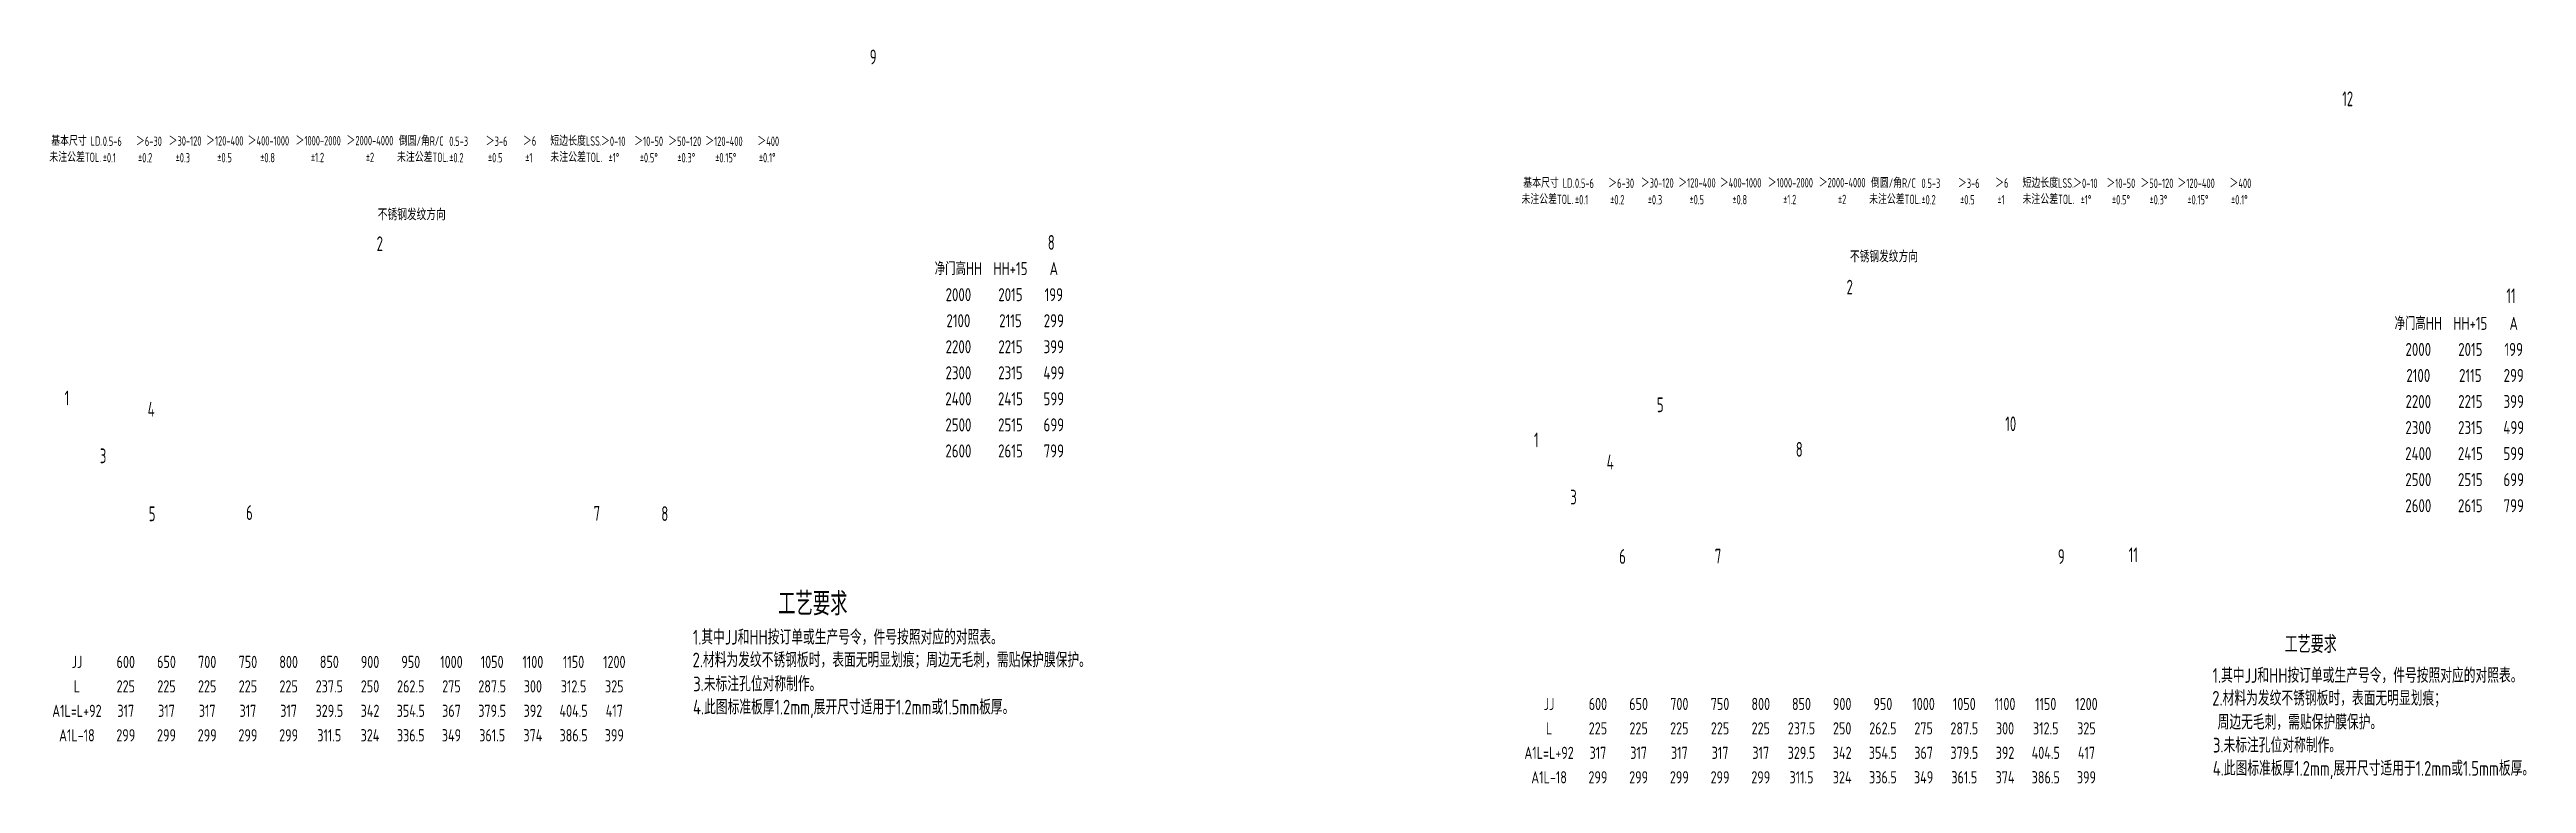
# Model space of a CAD drawing. Header units: inches. Extents: x 14216 to 120088, y -28682 to 23559.
# Drawn here: x 36888 to 37744, y 8214 to 8467 of the extents above; entities that cross this region are included whole.
import ezdxf
from ezdxf.enums import TextEntityAlignment as Align

# ---------------------------------------------------------------- set-up
doc = ezdxf.new("R2010")
doc.units = ezdxf.units.IN
doc.header["$LTSCALE"] = 0.3
doc.header["$MEASUREMENT"] = 0
for name, color, linetype in [('2', 2, 'Continuous'), ('2细实线', 2, 'Continuous'), ('6', 3, 'Continuous'), ('7', 4, 'Continuous')]:
    doc.layers.add(name, color=color, linetype=linetype)
doc.styles.add('HZ', font='isocp2.shx', dxfattribs={"width": 0.7, "bigfont": 'hztxt.shx'})

msp = doc.modelspace()

# ---------------------------------------------------------------- texts
at = {"layer": '2', "color": 6, "style": 'HZ', "width": 0.7}
for p in [(37001.13, 8408.33), (37510.29, 8393.81)]:
    msp.add_text('不锈钢发纹方向', height=4, dxfattribs=at).set_placement(p)
at = {"layer": '2细实线', "style": 'HZ', "width": 0.8}
for s, height, p in [('净门高HH', 4.5, (37201.95, 8391.61)), ('HH+15', 4.5, (37219.95, 8391.61)), ('A', 4.5, (37234.95, 8391.61)), ('2000', 4.5, (37201.95, 8382.61)), ('2015', 4.5, (37219.95, 8382.61)), ('199', 4.5, (37234.95, 8382.61)), ('2100', 4.5, (37201.95, 8373.61)), ('2115', 4.5, (37219.95, 8373.61)), ('299', 4.5, (37234.95, 8373.61)), ('净门高HH', 4.5, (37706.86, 8372.68)), ('HH+15', 4.5, (37724.86, 8372.68)), ('A', 4.5, (37739.86, 8372.68)), ('2200', 4.5, (37201.95, 8364.61)), ('2215', 4.5, (37219.95, 8364.61)), ('399', 4.5, (37234.95, 8364.61)), ('2000', 4.5, (37706.86, 8363.68)), ('2015', 4.5, (37724.86, 8363.68)), ('199', 4.5, (37739.86, 8363.68)), ('2300', 4.5, (37201.95, 8355.61)), ('2315', 4.5, (37219.95, 8355.61)), ('499', 4.5, (37234.95, 8355.61)), ('2100', 4.5, (37706.86, 8354.68)), ('2115', 4.5, (37724.86, 8354.68)), ('299', 4.5, (37739.86, 8354.68)), ('2400', 4.5, (37201.95, 8346.61)), ('2415', 4.5, (37219.95, 8346.61)), ('599', 4.5, (37234.95, 8346.61)), ('2200', 4.5, (37706.86, 8345.68)), ('2215', 4.5, (37724.86, 8345.68)), ('399', 4.5, (37739.86, 8345.68)), ('2500', 4.5, (37201.95, 8337.61)), ('2515', 4.5, (37219.95, 8337.61)), ('699', 4.5, (37234.95, 8337.61)), ('2300', 4.5, (37706.86, 8336.68)), ('2315', 4.5, (37724.86, 8336.68)), ('499', 4.5, (37739.86, 8336.68)), ('2600', 4.5, (37201.95, 8328.61)), ('2615', 4.5, (37219.95, 8328.61)), ('799', 4.5, (37234.95, 8328.61)), ('2400', 4.5, (37706.86, 8327.68)), ('2415', 4.5, (37724.86, 8327.68)), ('599', 4.5, (37739.86, 8327.68)), ('2500', 4.5, (37706.86, 8318.68)), ('2515', 4.5, (37724.86, 8318.68)), ('699', 4.5, (37739.86, 8318.68)), ('2600', 4.5, (37706.86, 8309.68)), ('2615', 4.5, (37724.86, 8309.68)), ('799', 4.5, (37739.86, 8309.68)), ('JJ', 4.224, (36897.08, 8255.69)), ('600', 4.224, (36913.98, 8255.69)), ('650', 4.224, (36928.06, 8255.69)), ('700', 4.224, (36942.14, 8255.69)), ('750', 4.224, (36956.22, 8255.69)), ('800', 4.224, (36970.3, 8255.69)), ('850', 4.224, (36984.38, 8255.69)), ('900', 4.224, (36998.46, 8255.69)), ('950', 4.224, (37012.54, 8255.69)), ('1000', 4.224, (37026.62, 8255.69)), ('1050', 4.224, (37040.7, 8255.69)), ('1100', 4.224, (37054.78, 8255.69)), ('1150', 4.224, (37068.86, 8255.69)), ('1200', 4.224, (37082.94, 8255.69)), ('L', 4.22, (36897.08, 8247.24)), ('225', 4.224, (36913.98, 8247.24)), ('225', 4.224, (36928.06, 8247.24)), ('225', 4.224, (36942.14, 8247.24)), ('225', 4.224, (36956.22, 8247.24)), ('225', 4.224, (36970.3, 8247.24)), ('237.5', 4.224, (36984.38, 8247.24)), ('250', 4.224, (36998.46, 8247.24)), ('262.5', 4.224, (37012.54, 8247.24)), ('275', 4.224, (37026.62, 8247.24)), ('287.5', 4.224, (37040.7, 8247.24)), ('300', 4.224, (37054.78, 8247.24)), ('312.5', 4.224, (37068.86, 8247.24)), ('325', 4.224, (37082.94, 8247.24)), ('JJ', 4.224, (37406.24, 8241.16)), ('600', 4.224, (37423.13, 8241.16)), ('650', 4.224, (37437.21, 8241.16)), ('700', 4.224, (37451.29, 8241.16)), ('750', 4.224, (37465.37, 8241.16)), ('800', 4.224, (37479.45, 8241.16)), ('850', 4.224, (37493.53, 8241.16)), ('900', 4.224, (37507.61, 8241.16)), ('950', 4.224, (37521.69, 8241.16)), ('1000', 4.224, (37535.77, 8241.16)), ('1050', 4.224, (37549.85, 8241.16)), ('1100', 4.224, (37563.93, 8241.16)), ('1150', 4.224, (37578.01, 8241.16)), ('1200', 4.224, (37592.09, 8241.16)), ('A1L=L+92', 4.224, (36897.08, 8238.79)), ('317', 4.224, (36913.98, 8238.79)), ('317', 4.224, (36928.06, 8238.79)), ('317', 4.224, (36942.14, 8238.79)), ('317', 4.224, (36956.22, 8238.79)), ('317', 4.224, (36970.3, 8238.79)), ('329.5', 4.224, (36984.38, 8238.79)), ('342', 4.224, (36998.46, 8238.79)), ('354.5', 4.224, (37012.54, 8238.79)), ('367', 4.224, (37026.62, 8238.79)), ('379.5', 4.224, (37040.7, 8238.79)), ('392', 4.224, (37054.78, 8238.79)), ('404.5', 4.224, (37068.86, 8238.79)), ('417', 4.224, (37082.94, 8238.79)), ('L', 4.22, (37406.24, 8232.72)), ('225', 4.224, (37423.13, 8232.72)), ('225', 4.224, (37437.21, 8232.72)), ('225', 4.224, (37451.29, 8232.72)), ('225', 4.224, (37465.37, 8232.72)), ('225', 4.224, (37479.45, 8232.72)), ('237.5', 4.224, (37493.53, 8232.72)), ('250', 4.224, (37507.61, 8232.72)), ('262.5', 4.224, (37521.69, 8232.72)), ('275', 4.224, (37535.77, 8232.72)), ('287.5', 4.224, (37549.85, 8232.72)), ('300', 4.224, (37563.93, 8232.72)), ('312.5', 4.224, (37578.01, 8232.72)), ('325', 4.224, (37592.09, 8232.72)), ('A1L-18', 4.224, (36897.08, 8230.34)), ('299', 4.224, (36913.98, 8230.34)), ('299', 4.224, (36928.06, 8230.34)), ('299', 4.224, (36942.14, 8230.34)), ('299', 4.224, (36956.22, 8230.34)), ('299', 4.224, (36970.3, 8230.34)), ('311.5', 4.224, (36984.38, 8230.34)), ('324', 4.224, (36998.46, 8230.34)), ('336.5', 4.224, (37012.54, 8230.34)), ('349', 4.224, (37026.62, 8230.34)), ('361.5', 4.224, (37040.7, 8230.34)), ('374', 4.224, (37054.78, 8230.34)), ('386.5', 4.224, (37068.86, 8230.34)), ('399', 4.224, (37082.94, 8230.34)), ('A1L=L+92', 4.224, (37406.24, 8224.27)), ('317', 4.224, (37423.13, 8224.27)), ('317', 4.224, (37437.21, 8224.27)), ('317', 4.224, (37451.29, 8224.27)), ('317', 4.224, (37465.37, 8224.27)), ('317', 4.224, (37479.45, 8224.27)), ('329.5', 4.224, (37493.53, 8224.27)), ('342', 4.224, (37507.61, 8224.27)), ('354.5', 4.224, (37521.69, 8224.27)), ('367', 4.224, (37535.77, 8224.27)), ('379.5', 4.224, (37549.85, 8224.27)), ('392', 4.224, (37563.93, 8224.27)), ('404.5', 4.224, (37578.01, 8224.27)), ('417', 4.224, (37592.09, 8224.27)), ('A1L-18', 4.224, (37406.24, 8215.82)), ('299', 4.224, (37423.13, 8215.82)), ('299', 4.224, (37437.21, 8215.82)), ('299', 4.224, (37451.29, 8215.82)), ('299', 4.224, (37465.37, 8215.82)), ('299', 4.224, (37479.45, 8215.82)), ('311.5', 4.224, (37493.53, 8215.82)), ('324', 4.224, (37507.61, 8215.82)), ('336.5', 4.224, (37521.69, 8215.82)), ('349', 4.224, (37535.77, 8215.82)), ('361.5', 4.224, (37549.85, 8215.82)), ('374', 4.224, (37563.93, 8215.82)), ('386.5', 4.224, (37578.01, 8215.82)), ('399', 4.224, (37592.09, 8215.82))]:
    msp.add_text(s, height=height, dxfattribs=at).set_placement(p, align=Align.MIDDLE_CENTER)
at = {"layer": '2细实线', "color": 6, "style": 'HZ', "width": 0.8}
for s, p in [('1.其中JJ和HH按订单或生产号令，件号按照对应的对照表。', (37110.14, 8261.69)), ('2.材料为发纹不锈钢板时，表面无明显划痕；周边无毛刺，需贴保护膜保护。', (37110.02, 8253.83)), ('3.未标注孔位对称制作。', (37110.25, 8245.54)), ('1.其中JJ和HH按订单或生产号令，件号按照对应的对照表。', (37635.74, 8248.46)), ('4.此图标准板厚1.2mm,展开尺寸适用于1.2mm或1.5mm板厚。', (37110.17, 8237.53)), ('2.材料为发纹不锈钢板时，表面无明显划痕；', (37635.61, 8240.59)), ('周边无毛刺，需贴保护膜保护。', (37637.45, 8232.33)), ('3.未标注孔位对称制作。', (37635.85, 8224.37)), ('4.此图标准板厚1.2mm,展开尺寸适用于1.2mm或1.5mm板厚。', (37635.77, 8216.36))]:
    msp.add_text(s, height=5.0825, dxfattribs=at).set_placement(p)
at = {"layer": '6', "style": 'HZ', "width": 0.7}
for s, p in [('未注公差TOL.', (36887.54, 8428.46)), ('基本尺寸 LD.', (36888.18, 8434.08)), ('0.5-6', (36906.03, 8434)), ('%%P0.1', (36906.03, 8428.31)), ('＞6-30', (36917.52, 8434)), ('%%P0.2', (36918.22, 8428.31)), ('＞30-120', (36928.8, 8434.1)), ('%%P0.3', (36931.22, 8428.31)), ('＞120-400', (36941.77, 8434.14)), ('%%P0.5', (36945.63, 8428.35)), ('＞400-1000', (36956.13, 8434.14)), ('%%P0.8', (36960.48, 8428.35)), ('＞1000-2000', (36972.69, 8434.18)), ('%%P1.2', (36978.03, 8428.4)), ('＞2000-4000', (36990.33, 8434.22)), ('%%P2', (36997.01, 8428.44)), ('未注公差TOL.', (37007.77, 8428.46)), ('倒圆/角R/C', (37008.41, 8434.08)), ('0.5-3', (37025.86, 8434)), ('%%P0.2', (37025.86, 8428.31)), ('＞3-6', (37038.48, 8434)), ('%%P0.5', (37039.24, 8428.31)), ('＞6', (37051.35, 8434.1)), ('%%P1', (37052.14, 8428.31)), ('短边长度LSS.', (37060.83, 8434.08)), ('未注公差TOL.', (37060.83, 8428.46)), ('＞0-10', (37078.34, 8434)), ('%%P1%%D', (37080.94, 8428.31)), ('＞10-50', (37089.84, 8434)), ('%%P0.5%%D', (37091.76, 8428.31)), ('＞50-120', (37101.59, 8434)), ('%%P0.3%%D', (37104.74, 8428.31)), ('＞120-400', (37114.41, 8434)), ('%%P0.15%%D', (37117.84, 8428.31)), ('＞400', (37132.41, 8434)), ('%%P0.1%%D', (37132.94, 8428.31)), ('基本尺寸 LD.', (37397.33, 8419.56)), ('0.5-6', (37415.19, 8419.48)), ('＞6-30', (37426.68, 8419.48)), ('＞30-120', (37437.96, 8419.58)), ('＞120-400', (37450.93, 8419.62)), ('＞400-1000', (37465.29, 8419.62)), ('＞1000-2000', (37481.85, 8419.66)), ('＞2000-4000', (37499.49, 8419.7)), ('倒圆/角R/C', (37517.57, 8419.56)), ('0.5-3', (37535.02, 8419.48)), ('＞3-6', (37547.64, 8419.48)), ('＞6', (37560.51, 8419.58)), ('短边长度LSS.', (37569.99, 8419.56)), ('＞0-10', (37587.49, 8419.48)), ('＞10-50', (37598.99, 8419.48)), ('＞50-120', (37610.75, 8419.48)), ('＞120-400', (37623.57, 8419.48)), ('＞400', (37641.57, 8419.48)), ('未注公差TOL.', (37396.69, 8413.93)), ('%%P0.1', (37415.19, 8413.79)), ('%%P0.2', (37427.37, 8413.79)), ('%%P0.3', (37440.37, 8413.79)), ('%%P0.5', (37454.79, 8413.83)), ('%%P0.8', (37469.63, 8413.83)), ('%%P1.2', (37487.19, 8413.87)), ('%%P2', (37506.16, 8413.91)), ('未注公差TOL.', (37516.93, 8413.93)), ('%%P0.2', (37535.02, 8413.79)), ('%%P0.5', (37548.4, 8413.79)), ('%%P1', (37561.29, 8413.79)), ('未注公差TOL.', (37569.99, 8413.93)), ('%%P1%%D', (37590.1, 8413.79)), ('%%P0.5%%D', (37600.92, 8413.79)), ('%%P0.3%%D', (37613.89, 8413.79)), ('%%P0.15%%D', (37627, 8413.79)), ('%%P0.1%%D', (37642.1, 8413.79))]:
    msp.add_text(s, height=3.25, dxfattribs=at).set_placement(p)
at = {"layer": '7', "style": 'HZ', "width": 0.7}
for s, height, p in [('9', 5.1, (37171.28, 8462.21)), ('12', 5.096, (37680.54, 8447.75)), ('2', 5.1, (37000.74, 8397.68)), ('8', 5.1, (37232.86, 8398.11)), ('2', 5.1, (37509.12, 8382.67)), ('11', 5.096, (37737.33, 8379.69)), ('1', 5.1, (36892.83, 8344.35)), ('4', 5.1, (36921.55, 8340.46)), ('5', 5.1, (37443.52, 8341.99)), ('10', 5.096, (37563.99, 8335.43)), ('3', 5.1, (36905, 8324.35)), ('1', 5.1, (37401.05, 8329.85)), ('4', 5.1, (37426.16, 8322.23)), ('8', 5.1, (37491.56, 8326.6)), ('6', 5.1, (36955.57, 8304.75)), ('7', 5.1, (37075.78, 8304.51)), ('3', 5.1, (37413.56, 8310.1)), ('5', 5.1, (36921.91, 8304.32)), ('8', 5.1, (37099.18, 8304.39)), ('6', 5.1, (37430.47, 8289.58)), ('7', 5.1, (37463.56, 8289.68)), ('9', 5.1, (37582.21, 8289.56)), ('11', 5.096, (37606.72, 8290.16))]:
    msp.add_text(s, height=height, dxfattribs=at).set_placement(p)
at = {"layer": '7', "color": 3, "style": 'HZ', "width": 0.75}
for height, p in [(8, (37139.6, 8271.78)), (6, (37660.64, 8258.76))]:
    msp.add_text('工艺要求', height=height, dxfattribs=at).set_placement(p)

doc.saveas('drawing.dxf')
